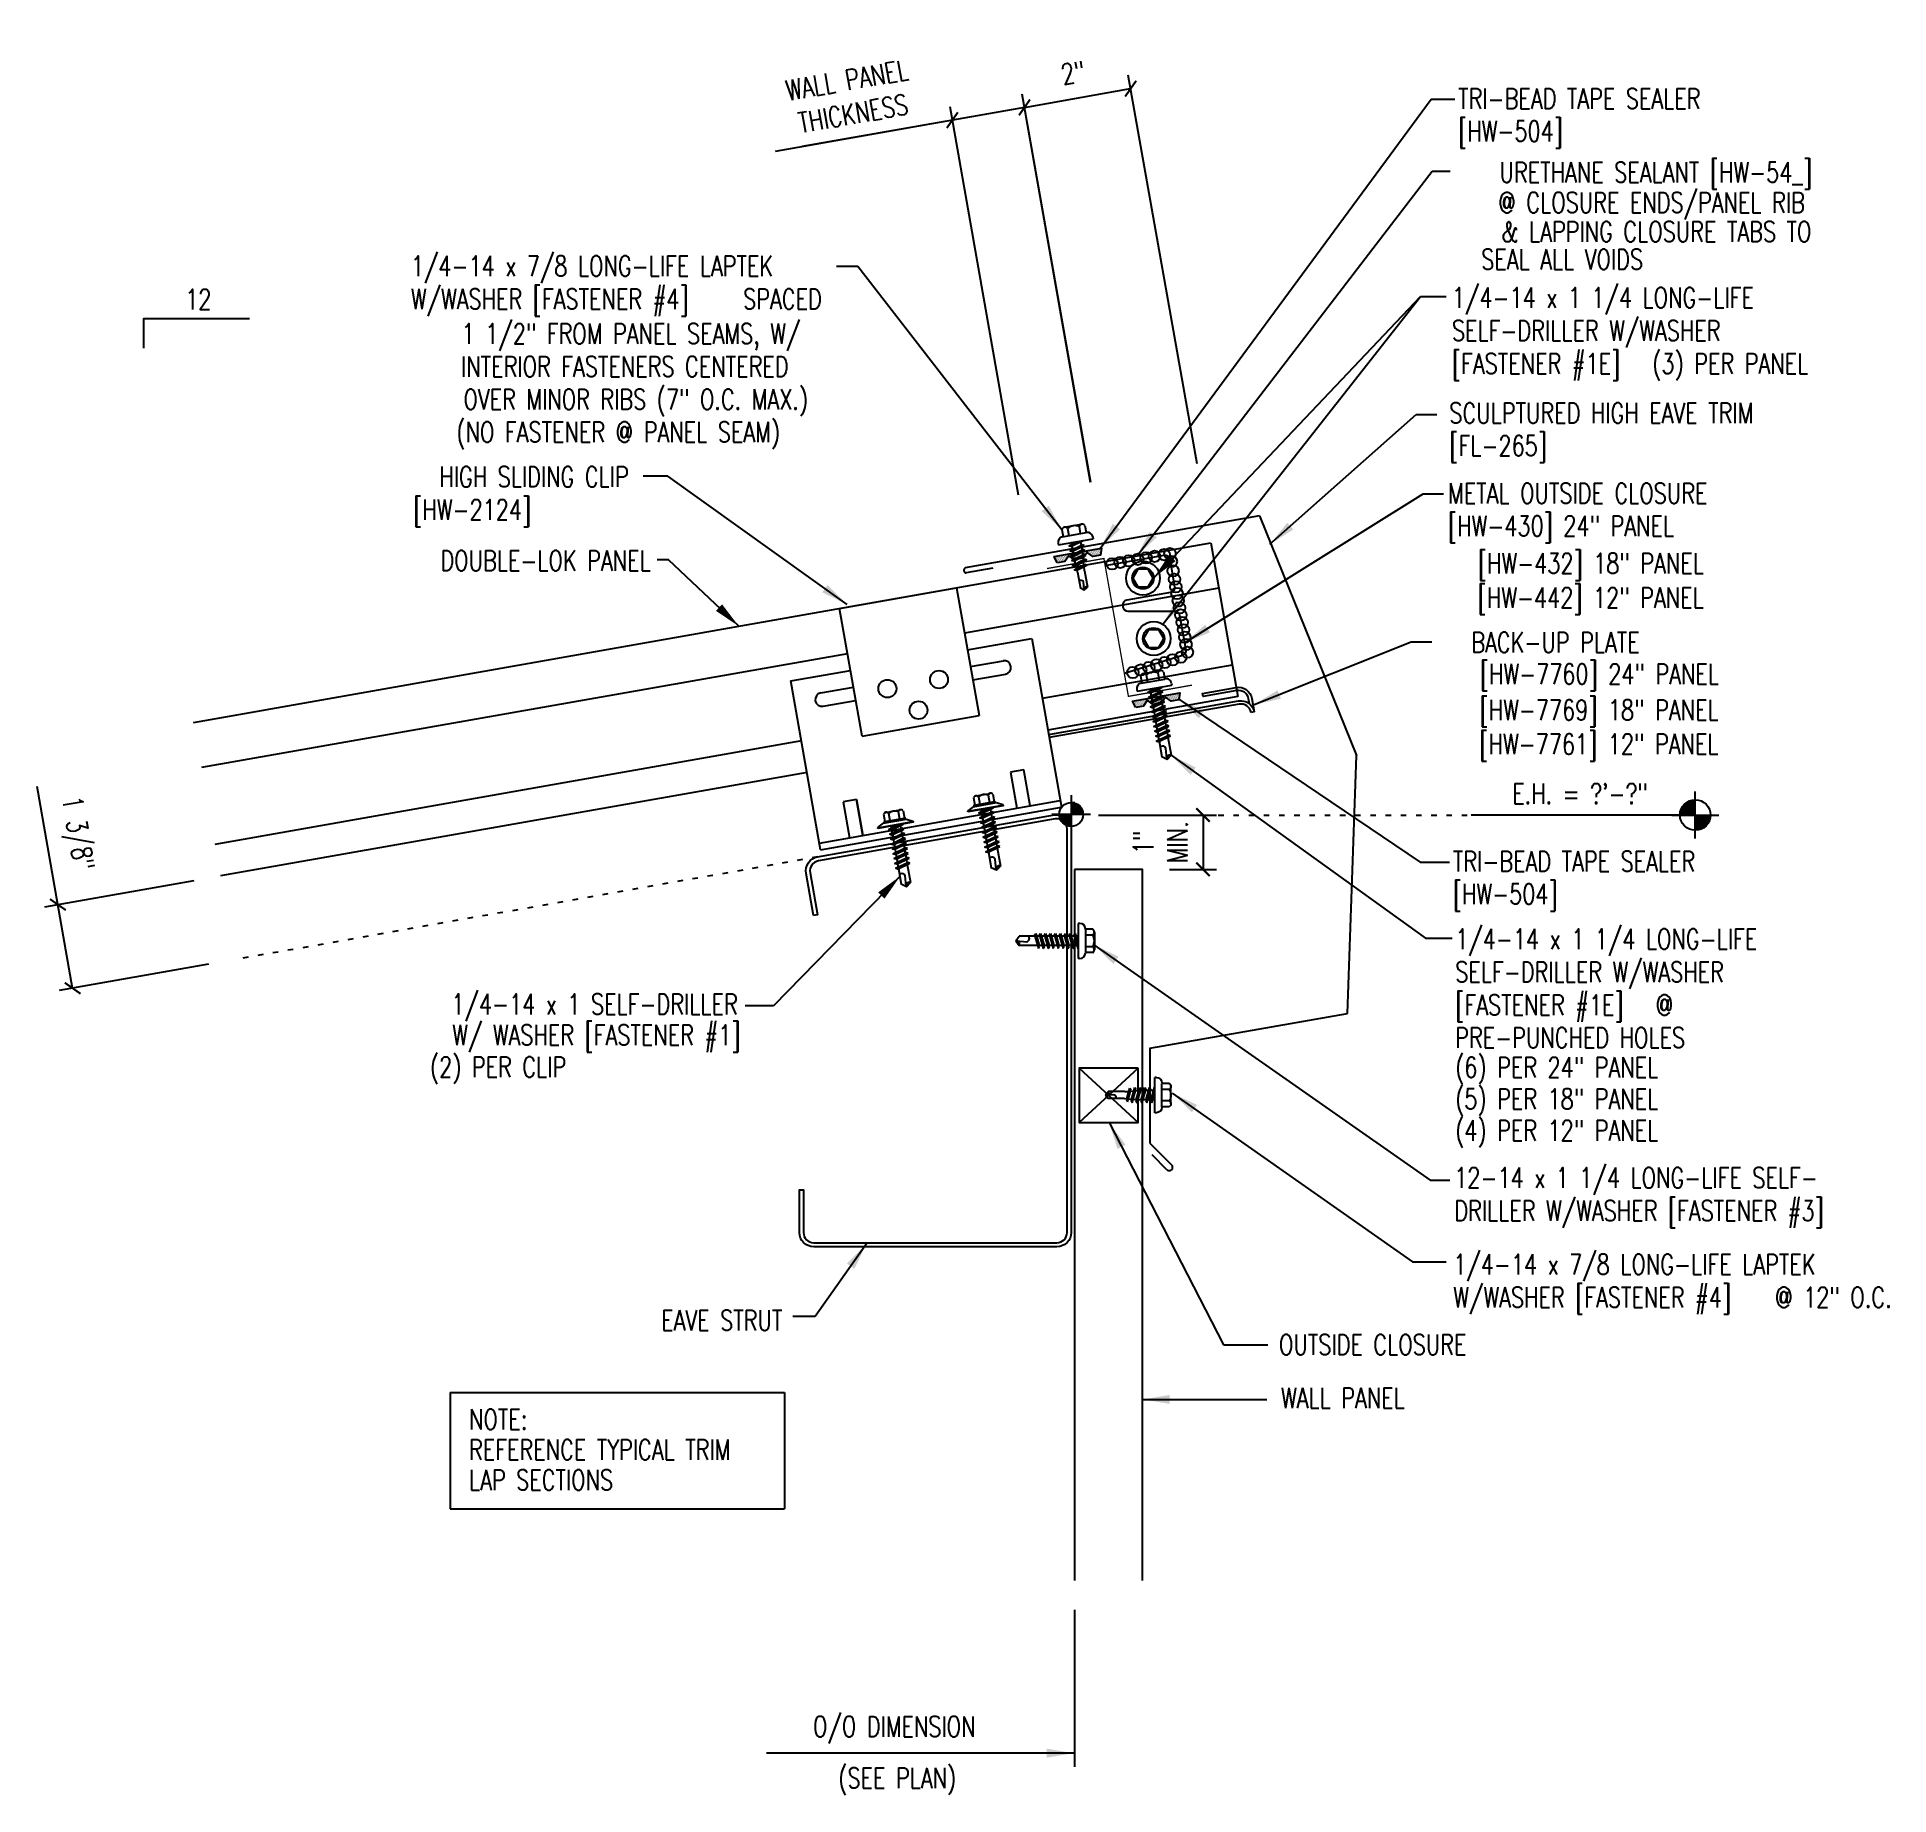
# Model space of a CAD drawing. Header units: inches. Extents: x 5 to 39, y 5.1 to 37.4.
import ezdxf
from ezdxf.enums import TextEntityAlignment as Align

# ---------------------------------------------------------------- set-up
doc = ezdxf.new("R2010")
doc.units = ezdxf.units.IN
doc.header["$MEASUREMENT"] = 0
doc.linetypes.add('ACAD_ISO07W100', pattern=[3, 0, -3])
for name, color, linetype in [('CLIP', 5, 'Continuous'), ('CLO', 3, 'Continuous'), ('DIM', 7, 'Continuous'), ('ELEV-MK', 3, 'Continuous'), ('FASTENER', 9, 'Continuous'), ('MARK', 1, 'Continuous'), ('PANEL', 11, 'Continuous'), ('SECTION', 11, 'Continuous'), ('STLA', 12, 'Continuous'), ('TAPE', 8, 'Continuous'), ('TEXT', 2, 'Continuous'), ('TRIM', 6, 'Continuous')]:
    doc.layers.add(name, color=color, linetype=linetype)
doc.styles.add('TEXT1', font='ROMANS.shx', dxfattribs={"width": 0.75, "height": 0.375})
doc.dimstyles.new('DETAIL', dxfattribs={"dimscale": 4, "dimtxt": 0.09375, "dimasz": 0.0625, "dimexe": 0.0625, "dimexo": 0.125, "dimgap": 0.0625, "dimtad": 1, "dimdec": 4, "dimzin": 3, "dimdsep": 46, "dimlunit": 4, "dimtxsty": 'TEXT1', "dimblk": 'ARCHTICK', "dimcen": 0.0625, "dimclrd": 7, "dimclre": 7, "dimclrt": 2, "dimadec": 0, "dimazin": 0, "dimtfac": 0.59375, "dimtdec": 4, "dimtmove": 0, "dimatfit": 3, "dimfxl": 0, "dimtolj": 1, "dimtzin": 3, "dimarcsym": 0})
doc.dimstyles.new('DETAIL$7', dxfattribs={"dimscale": 4, "dimtxt": 0.09375, "dimasz": 0.125, "dimexe": 0.0625, "dimexo": 0.125, "dimgap": 0.0625, "dimtad": 1, "dimdec": 4, "dimzin": 3, "dimdsep": 46, "dimlunit": 4, "dimtxsty": 'TEXT1', "dimblk": 'ARCHTICK', "dimcen": 0.0625, "dimclrd": 7, "dimclre": 7, "dimclrt": 2, "dimadec": 0, "dimazin": 0, "dimtfac": 0.59375, "dimtdec": 4, "dimtmove": 0, "dimatfit": 3, "dimfxl": 0, "dimfrac": 2, "dimtolj": 1, "dimtzin": 3, "dimarcsym": 0})

msp = doc.modelspace()

# ---------------------------------------------------------------- texts
at = {"layer": 'TEXT', "style": 'TEXT1', "width": 0.75}
for s, p in [('URETHANE SEALANT [HW-54_]', (37.63094, 34.75821)), ('@ CLOSURE ENDS/PANEL RIB', (37.49786, 34.202)), ('& LAPPING CLOSURE TABS TO', (37.61967, 33.66767)), ('SEAL ALL VOIDS', (34.52153, 33.15583)), ('1 1/2" FROM PANEL SEAMS, W/', (19.01729, 31.78783)), ('INTERIOR FASTENERS CENTERED ', (18.99295, 31.18417)), ('OVER MINOR RIBS (7" O.C. MAX.)', (19.15886, 30.58062)), ('(NO FASTENER @ PANEL SEAM)', (18.64307, 29.97836)), ('HIGH SLIDING CLIP', (15.85825, 29.15545)), ('DOUBLE-LOK PANEL', (16.26354, 27.61385)), ('[HW-432] 18" PANEL', (35.64138, 27.56177)), ('[HW-442] 12" PANEL', (35.63835, 26.93217)), ('BACK-UP PLATE', (34.46035, 26.10821)), ('[HW-7760] 24" PANEL', (35.91867, 25.52786)), ('[HW-7769] 18" PANEL', (35.91328, 24.86642)), ('[HW-7761] 12" PANEL', (35.91025, 24.23682)), ('1/4-14 x 1 SELF-DRILLER', (17.8649, 19.45247)), ('W/ WASHER [FASTENER #1]', (17.91494, 18.88416)), ('(2) PER CLIP', (14.70879, 18.2981)), ('EAVE STRUT', (18.68613, 13.63331))]:
    msp.add_text(s, height=0.375, dxfattribs=at).set_placement(p, align=Align.RIGHT)
for s, p in [('SCULPTURED HIGH EAVE TRIM', (30.95849, 30.32824)), ('[FL-265]', (30.95849, 29.72824)), ('[HW-2124]', (11.89376, 28.54831)), ('E.H. = ?\'-?"', (32.11596, 23.32446)), ('PRE-PUNCHED HOLES', (31.06529, 18.83543)), ('(6) PER 24" PANEL', (31.06529, 18.29108)), ('(5) PER 18" PANEL', (31.06529, 17.70945)), ('(4) PER 12" PANEL', (31.06529, 17.12782)), ('OUTSIDE CLOSURE', (27.82435, 13.18715)), ('WALL PANEL', (27.85978, 12.20734))]:
    msp.add_text(s, height=0.375, dxfattribs=at).set_placement(p)
at = {"layer": 'TEXT', "color": 2, "style": 'TEXT1', "width": 0.75}
for s, p in [('O/O DIMENSION', (19.25103, 6.16085)), ('(SEE PLAN)', (19.7144, 5.21445))]:
    msp.add_text(s, height=0.375, dxfattribs=at).set_placement(p)

# ---------------------------------------------------------------- blocks, each defined once
blk = doc.blocks.new('MB_DW1')
at = {"layer": 'FASTENER'}
for p, q in [((-0.217, 0.114), (-0.326, 0.059)), ((-0.326, 0.059), (-0.326, 0.049)), ((-0.326, 0.049), (0.326, 0.049)), ((-0.217, 0.114), (0.217, 0.114)), ((-0.193, 0.137), (0.193, 0.137)), ((-0.193, 0.119), (0.193, 0.119)), ((-0.181, 0.276), (-0.181, 0.137)), ((-0.181, 0.137), (0.181, 0.137)), ((-0.139, -0.016), (0.046, 0.037)), ((-0.135, 0.302), (0.135, 0.302)), ((-0.104, -0.036), (0.139, 0.033)), ((-0.089, 0.276), (-0.089, 0.137)), ((-0.086, 0.037), (-0.086, -0.001)), ((-0.086, 0.037), (0.086, 0.037)), ((0.086, 0.037), (0.133, 0.037)), ((0.086, 0.018), (0.086, -0.042)), ((0.089, 0.276), (0.089, 0.137)), ((0.139, 0.033), (0.133, 0.037)), ((0.181, 0.276), (0.181, 0.137)), ((0.217, 0.114), (0.326, 0.059)), ((0.326, 0.059), (0.326, 0.049)), ((-0.104, -0.036), (-0.139, -0.016)), ((-0.139, -0.107), (0.104, -0.038)), ((-0.104, -0.127), (-0.139, -0.107)), ((-0.139, -0.198), (0.104, -0.128)), ((-0.104, -0.218), (-0.139, -0.198)), ((-0.139, -0.289), (0.104, -0.219)), ((-0.104, -0.309), (-0.139, -0.289)), ((-0.139, -0.38), (0.104, -0.31)), ((-0.104, -0.127), (0.139, -0.058)), ((-0.104, -0.218), (0.139, -0.149)), ((-0.104, -0.309), (0.139, -0.239)), ((-0.104, -0.4), (0.139, -0.33)), ((-0.086, -0.031), (-0.086, -0.092)), ((-0.086, -0.122), (-0.086, -0.183)), ((-0.086, -0.213), (-0.086, -0.274)), ((-0.086, -0.304), (-0.086, -0.364)), ((0.086, -0.073), (0.086, -0.133)), ((0.086, -0.164), (0.086, -0.224)), ((0.086, -0.255), (0.086, -0.315)), ((0.139, -0.058), (0.104, -0.038)), ((0.139, -0.149), (0.104, -0.128)), ((0.139, -0.239), (0.104, -0.219)), ((0.139, -0.33), (0.104, -0.31)), ((-0.104, -0.4), (-0.139, -0.38)), ((-0.139, -0.47), (0.104, -0.401)), ((-0.104, -0.491), (-0.139, -0.47)), ((-0.139, -0.561), (0.104, -0.492)), ((-0.104, -0.581), (-0.139, -0.561)), ((-0.139, -0.652), (0.104, -0.583)), ((-0.104, -0.672), (-0.139, -0.652)), ((-0.139, -0.743), (0.104, -0.674)), ((-0.104, -0.491), (0.139, -0.421)), ((-0.104, -0.581), (0.139, -0.512)), ((-0.104, -0.672), (0.139, -0.603)), ((-0.086, -0.395), (-0.086, -0.455)), ((-0.086, -0.486), (-0.086, -0.546)), ((-0.086, -0.577), (-0.086, -0.637)), ((-0.086, -0.667), (-0.086, -0.728)), ((0.086, -0.345), (0.086, -0.406)), ((0.086, -0.436), (0.086, -0.497)), ((0.086, -0.527), (0.086, -0.588)), ((0.086, -0.618), (0.086, -0.679)), ((0.139, -0.421), (0.104, -0.401)), ((0.139, -0.512), (0.104, -0.492)), ((0.139, -0.603), (0.104, -0.583)), ((0.139, -0.694), (0.104, -0.674)), ((-0.104, -0.763), (-0.139, -0.743)), ((-0.104, -0.763), (0.139, -0.694)), ((-0.086, -0.758), (-0.086, -1.05)), ((-0.002, -1.095), (0.014, -0.909)), ((0.086, -0.709), (0.086, -1.05)), ((0, -1.111), (-0.086, -1.05)), ((0, -1.111), (0.086, -1.05))]:
    blk.add_line(p, q, dxfattribs=at)
blk.add_lwpolyline([(-0.331, 0.037), (-0.331, 0.049), (0.331, 0.049), (0.331, 0.037)], close=True, dxfattribs=at)
for centre, radius, start, end in [((-0.193, 0.128), 0.00894, 90, 270), ((-0.135, 0.25), 0.0527, 29.8754, 150.1246), ((0, 0.138), 0.164, 56.9974, 123.0026), ((0.135, 0.25), 0.0527, 29.8754, 150.1246), ((0.193, 0.128), 0.00894, 270, 90), ((-0.046, -0.921), 0.0615, 11.1445, 130.906), ((0.054, -1.097), 0.0563, 55.4585, 194.8454)]:
    blk.add_arc(centre, radius, start, end, dxfattribs=at)
blk = doc.blocks.new('*X4')
at = {"color": 0}
for p, q in [((-0.434, 0.135), (-0.434, 0.135)), ((-0.434, 0.123), (-0.434, 0.123)), ((-0.422, 0.141), (-0.422, 0.141)), ((-0.422, 0.129), (-0.422, 0.129)), ((-0.422, 0.117), (-0.422, 0.117)), ((-0.422, 0.105), (-0.422, 0.105)), ((-0.422, 0.094), (-0.422, 0.094)), ((-0.422, 0.082), (-0.422, 0.082)), ((-0.41, 0.135), (-0.41, 0.135)), ((-0.41, 0.123), (-0.41, 0.123)), ((-0.41, 0.111), (-0.41, 0.111)), ((-0.41, 0.1), (-0.41, 0.1)), ((-0.41, 0.088), (-0.41, 0.088)), ((-0.41, 0.076), (-0.41, 0.076)), ((-0.41, 0.064), (-0.41, 0.064)), ((-0.41, 0.053), (-0.41, 0.053)), ((-0.41, 0.041), (-0.41, 0.041)), ((-0.398, 0.141), (-0.398, 0.141)), ((-0.398, 0.129), (-0.398, 0.129)), ((-0.398, 0.117), (-0.398, 0.117)), ((-0.398, 0.105), (-0.398, 0.105)), ((-0.398, 0.094), (-0.398, 0.094)), ((-0.398, 0.082), (-0.398, 0.082)), ((-0.398, 0.07), (-0.398, 0.07)), ((-0.398, 0.059), (-0.398, 0.059)), ((-0.398, 0.047), (-0.398, 0.047)), ((-0.398, 0.035), (-0.398, 0.035)), ((-0.398, 0.023), (-0.398, 0.023)), ((-0.387, 0.135), (-0.387, 0.135)), ((-0.387, 0.123), (-0.387, 0.123)), ((-0.387, 0.111), (-0.387, 0.111)), ((-0.387, 0.1), (-0.387, 0.1)), ((-0.387, 0.088), (-0.387, 0.088)), ((-0.387, 0.076), (-0.387, 0.076)), ((-0.387, 0.064), (-0.387, 0.064)), ((-0.387, 0.053), (-0.387, 0.053)), ((-0.387, 0.041), (-0.387, 0.041)), ((-0.387, 0.029), (-0.387, 0.029)), ((-0.375, 0.141), (-0.375, 0.141)), ((-0.375, 0.129), (-0.375, 0.129)), ((-0.375, 0.117), (-0.375, 0.117)), ((-0.375, 0.105), (-0.375, 0.105)), ((-0.375, 0.094), (-0.375, 0.094)), ((-0.375, 0.082), (-0.375, 0.082)), ((-0.375, 0.07), (-0.375, 0.07)), ((-0.375, 0.059), (-0.375, 0.059)), ((-0.375, 0.047), (-0.375, 0.047)), ((-0.375, 0.035), (-0.375, 0.035)), ((-0.375, 0.023), (-0.375, 0.023)), ((-0.363, 0.135), (-0.363, 0.135)), ((-0.363, 0.123), (-0.363, 0.123)), ((-0.363, 0.111), (-0.363, 0.111)), ((-0.363, 0.1), (-0.363, 0.1)), ((-0.363, 0.088), (-0.363, 0.088)), ((-0.363, 0.076), (-0.363, 0.076)), ((-0.363, 0.064), (-0.363, 0.064)), ((-0.363, 0.053), (-0.363, 0.053)), ((-0.363, 0.041), (-0.363, 0.041)), ((-0.363, 0.029), (-0.363, 0.029)), ((-0.352, 0.141), (-0.352, 0.141)), ((-0.352, 0.129), (-0.352, 0.129)), ((-0.352, 0.117), (-0.352, 0.117)), ((-0.352, 0.105), (-0.352, 0.105)), ((-0.352, 0.094), (-0.352, 0.094)), ((-0.352, 0.082), (-0.352, 0.082)), ((-0.352, 0.07), (-0.352, 0.07)), ((-0.352, 0.059), (-0.352, 0.059)), ((-0.352, 0.047), (-0.352, 0.047)), ((-0.352, 0.035), (-0.352, 0.035)), ((-0.352, 0.023), (-0.352, 0.023)), ((-0.34, 0.135), (-0.34, 0.135)), ((-0.34, 0.123), (-0.34, 0.123)), ((-0.34, 0.111), (-0.34, 0.111)), ((-0.34, 0.1), (-0.34, 0.1)), ((-0.34, 0.088), (-0.34, 0.088)), ((-0.34, 0.076), (-0.34, 0.076)), ((-0.34, 0.064), (-0.34, 0.064)), ((-0.34, 0.053), (-0.34, 0.053)), ((-0.34, 0.041), (-0.34, 0.041)), ((-0.34, 0.029), (-0.34, 0.029)), ((-0.328, 0.141), (-0.328, 0.141)), ((-0.328, 0.129), (-0.328, 0.129)), ((-0.328, 0.117), (-0.328, 0.117)), ((-0.328, 0.105), (-0.328, 0.105)), ((-0.328, 0.094), (-0.328, 0.094)), ((-0.328, 0.082), (-0.328, 0.082)), ((-0.328, 0.07), (-0.328, 0.07)), ((-0.328, 0.059), (-0.328, 0.059)), ((-0.328, 0.047), (-0.328, 0.047)), ((-0.328, 0.035), (-0.328, 0.035)), ((-0.328, 0.023), (-0.328, 0.023)), ((-0.316, 0.135), (-0.316, 0.135)), ((-0.316, 0.123), (-0.316, 0.123)), ((-0.316, 0.111), (-0.316, 0.111)), ((-0.316, 0.1), (-0.316, 0.1)), ((-0.316, 0.088), (-0.316, 0.088)), ((-0.316, 0.076), (-0.316, 0.076)), ((-0.316, 0.064), (-0.316, 0.064)), ((-0.316, 0.053), (-0.316, 0.053)), ((-0.316, 0.041), (-0.316, 0.041)), ((-0.316, 0.029), (-0.316, 0.029)), ((-0.305, 0.141), (-0.305, 0.141)), ((-0.305, 0.129), (-0.305, 0.129)), ((-0.305, 0.117), (-0.305, 0.117)), ((-0.305, 0.105), (-0.305, 0.105)), ((-0.305, 0.094), (-0.305, 0.094)), ((-0.305, 0.082), (-0.305, 0.082)), ((-0.305, 0.07), (-0.305, 0.07)), ((-0.305, 0.059), (-0.305, 0.059)), ((-0.305, 0.047), (-0.305, 0.047)), ((-0.305, 0.035), (-0.305, 0.035)), ((-0.305, 0.023), (-0.305, 0.023)), ((-0.293, 0.135), (-0.293, 0.135)), ((-0.293, 0.123), (-0.293, 0.123)), ((-0.293, 0.111), (-0.293, 0.111)), ((-0.293, 0.1), (-0.293, 0.1)), ((-0.293, 0.088), (-0.293, 0.088)), ((-0.293, 0.076), (-0.293, 0.076)), ((-0.293, 0.064), (-0.293, 0.064)), ((-0.293, 0.053), (-0.293, 0.053)), ((-0.293, 0.041), (-0.293, 0.041)), ((-0.293, 0.029), (-0.293, 0.029)), ((-0.281, 0.141), (-0.281, 0.141)), ((-0.281, 0.129), (-0.281, 0.129)), ((-0.281, 0.117), (-0.281, 0.117)), ((-0.281, 0.105), (-0.281, 0.105)), ((-0.281, 0.094), (-0.281, 0.094)), ((-0.281, 0.082), (-0.281, 0.082)), ((-0.281, 0.07), (-0.281, 0.07)), ((-0.281, 0.059), (-0.281, 0.059)), ((-0.281, 0.047), (-0.281, 0.047)), ((-0.281, 0.035), (-0.281, 0.035)), ((-0.281, 0.023), (-0.281, 0.023)), ((-0.27, 0.135), (-0.27, 0.135)), ((-0.27, 0.123), (-0.27, 0.123)), ((-0.27, 0.111), (-0.27, 0.111)), ((-0.27, 0.1), (-0.27, 0.1)), ((-0.27, 0.088), (-0.27, 0.088)), ((-0.27, 0.076), (-0.27, 0.076)), ((-0.27, 0.064), (-0.27, 0.064)), ((-0.27, 0.053), (-0.27, 0.053)), ((-0.27, 0.041), (-0.27, 0.041)), ((-0.27, 0.029), (-0.27, 0.029)), ((-0.258, 0.141), (-0.258, 0.141)), ((-0.258, 0.129), (-0.258, 0.129)), ((-0.258, 0.117), (-0.258, 0.117)), ((-0.258, 0.105), (-0.258, 0.105)), ((-0.258, 0.094), (-0.258, 0.094)), ((-0.258, 0.082), (-0.258, 0.082)), ((-0.258, 0.07), (-0.258, 0.07)), ((-0.258, 0.059), (-0.258, 0.059)), ((-0.258, 0.047), (-0.258, 0.047)), ((-0.258, 0.035), (-0.258, 0.035)), ((-0.258, 0.023), (-0.258, 0.023)), ((-0.246, 0.135), (-0.246, 0.135)), ((-0.246, 0.123), (-0.246, 0.123)), ((-0.246, 0.111), (-0.246, 0.111)), ((-0.246, 0.1), (-0.246, 0.1)), ((-0.246, 0.088), (-0.246, 0.088)), ((-0.246, 0.076), (-0.246, 0.076)), ((-0.246, 0.064), (-0.246, 0.064)), ((-0.246, 0.053), (-0.246, 0.053)), ((-0.246, 0.041), (-0.246, 0.041)), ((-0.234, 0.141), (-0.234, 0.141)), ((-0.234, 0.129), (-0.234, 0.129)), ((-0.234, 0.117), (-0.234, 0.117)), ((-0.234, 0.105), (-0.234, 0.105)), ((-0.234, 0.094), (-0.234, 0.094)), ((-0.234, 0.082), (-0.234, 0.082)), ((-0.234, 0.07), (-0.234, 0.07)), ((-0.234, 0.059), (-0.234, 0.059)), ((-0.234, 0.047), (-0.234, 0.047)), ((-0.223, 0.135), (-0.223, 0.135)), ((-0.223, 0.123), (-0.223, 0.123)), ((-0.223, 0.111), (-0.223, 0.111)), ((-0.223, 0.1), (-0.223, 0.1)), ((-0.223, 0.088), (-0.223, 0.088)), ((-0.223, 0.076), (-0.223, 0.076)), ((-0.223, 0.064), (-0.223, 0.064)), ((-0.211, 0.141), (-0.211, 0.141)), ((-0.211, 0.129), (-0.211, 0.129)), ((-0.211, 0.117), (-0.211, 0.117)), ((-0.211, 0.105), (-0.211, 0.105)), ((-0.211, 0.094), (-0.211, 0.094)), ((-0.211, 0.082), (-0.211, 0.082)), ((-0.211, 0.07), (-0.211, 0.07)), ((-0.199, 0.135), (-0.199, 0.135)), ((-0.199, 0.123), (-0.199, 0.123)), ((-0.199, 0.111), (-0.199, 0.111)), ((-0.199, 0.1), (-0.199, 0.1)), ((-0.199, 0.088), (-0.199, 0.088)), ((-0.188, 0.141), (-0.188, 0.141)), ((-0.188, 0.129), (-0.188, 0.129)), ((-0.188, 0.117), (-0.188, 0.117)), ((-0.188, 0.105), (-0.188, 0.105)), ((-0.188, 0.094), (-0.188, 0.094)), ((-0.176, 0.135), (-0.176, 0.135)), ((-0.176, 0.123), (-0.176, 0.123)), ((-0.176, 0.111), (-0.176, 0.111)), ((-0.164, 0.141), (-0.164, 0.141)), ((-0.164, 0.129), (-0.164, 0.129)), ((-0.164, 0.117), (-0.164, 0.117)), ((-0.164, 0.105), (-0.164, 0.105)), ((-0.152, 0.135), (-0.152, 0.135)), ((-0.152, 0.123), (-0.152, 0.123)), ((-0.152, 0.111), (-0.152, 0.111)), ((-0.152, 0.1), (-0.152, 0.1)), ((-0.141, 0.141), (-0.141, 0.141)), ((-0.141, 0.129), (-0.141, 0.129)), ((-0.141, 0.117), (-0.141, 0.117)), ((-0.141, 0.105), (-0.141, 0.105)), ((-0.141, 0.094), (-0.141, 0.094)), ((-0.141, 0.082), (-0.141, 0.082)), ((-0.129, 0.135), (-0.129, 0.135)), ((-0.129, 0.123), (-0.129, 0.123)), ((-0.129, 0.111), (-0.129, 0.111)), ((-0.129, 0.1), (-0.129, 0.1)), ((-0.129, 0.088), (-0.129, 0.088)), ((-0.129, 0.076), (-0.129, 0.076)), ((-0.117, 0.141), (-0.117, 0.141)), ((-0.117, 0.129), (-0.117, 0.129)), ((-0.117, 0.117), (-0.117, 0.117)), ((-0.117, 0.105), (-0.117, 0.105)), ((-0.117, 0.094), (-0.117, 0.094)), ((-0.117, 0.082), (-0.117, 0.082)), ((-0.117, 0.07), (-0.117, 0.07)), ((-0.117, 0.059), (-0.117, 0.059)), ((-0.105, 0.135), (-0.105, 0.135)), ((-0.105, 0.123), (-0.105, 0.123)), ((-0.105, 0.111), (-0.105, 0.111)), ((-0.105, 0.1), (-0.105, 0.1)), ((-0.105, 0.088), (-0.105, 0.088)), ((-0.105, 0.076), (-0.105, 0.076)), ((-0.105, 0.064), (-0.105, 0.064)), ((-0.105, 0.053), (-0.105, 0.053)), ((-0.094, 0.141), (-0.094, 0.141)), ((-0.094, 0.129), (-0.094, 0.129)), ((-0.094, 0.117), (-0.094, 0.117)), ((-0.094, 0.105), (-0.094, 0.105)), ((-0.094, 0.094), (-0.094, 0.094)), ((-0.094, 0.082), (-0.094, 0.082)), ((-0.094, 0.07), (-0.094, 0.07)), ((-0.094, 0.059), (-0.094, 0.059)), ((-0.094, 0.047), (-0.094, 0.047)), ((-0.094, 0.035), (-0.094, 0.035)), ((-0.082, 0.135), (-0.082, 0.135)), ((-0.082, 0.123), (-0.082, 0.123)), ((-0.082, 0.111), (-0.082, 0.111)), ((-0.082, 0.1), (-0.082, 0.1)), ((-0.082, 0.088), (-0.082, 0.088)), ((-0.082, 0.076), (-0.082, 0.076)), ((-0.082, 0.064), (-0.082, 0.064)), ((-0.082, 0.053), (-0.082, 0.053)), ((-0.082, 0.041), (-0.082, 0.041)), ((-0.082, 0.029), (-0.082, 0.029)), ((-0.07, 0.141), (-0.07, 0.141)), ((-0.07, 0.129), (-0.07, 0.129)), ((-0.07, 0.117), (-0.07, 0.117)), ((-0.07, 0.105), (-0.07, 0.105)), ((-0.07, 0.094), (-0.07, 0.094)), ((-0.07, 0.082), (-0.07, 0.082)), ((-0.07, 0.07), (-0.07, 0.07)), ((-0.07, 0.059), (-0.07, 0.059)), ((-0.07, 0.047), (-0.07, 0.047)), ((-0.07, 0.035), (-0.07, 0.035)), ((-0.07, 0.023), (-0.07, 0.023)), ((-0.059, 0.135), (-0.059, 0.135)), ((-0.059, 0.123), (-0.059, 0.123)), ((-0.059, 0.111), (-0.059, 0.111)), ((-0.059, 0.1), (-0.059, 0.1)), ((-0.059, 0.088), (-0.059, 0.088)), ((-0.059, 0.076), (-0.059, 0.076)), ((-0.059, 0.064), (-0.059, 0.064)), ((-0.059, 0.053), (-0.059, 0.053)), ((-0.059, 0.041), (-0.059, 0.041)), ((-0.059, 0.029), (-0.059, 0.029)), ((-0.047, 0.141), (-0.047, 0.141)), ((-0.047, 0.129), (-0.047, 0.129)), ((-0.047, 0.117), (-0.047, 0.117)), ((-0.047, 0.105), (-0.047, 0.105)), ((-0.047, 0.094), (-0.047, 0.094)), ((-0.047, 0.082), (-0.047, 0.082)), ((-0.047, 0.07), (-0.047, 0.07)), ((-0.047, 0.059), (-0.047, 0.059)), ((-0.047, 0.047), (-0.047, 0.047)), ((-0.047, 0.035), (-0.047, 0.035)), ((-0.047, 0.023), (-0.047, 0.023)), ((-0.035, 0.135), (-0.035, 0.135)), ((-0.035, 0.123), (-0.035, 0.123)), ((-0.035, 0.111), (-0.035, 0.111)), ((-0.035, 0.1), (-0.035, 0.1)), ((-0.035, 0.088), (-0.035, 0.088)), ((-0.035, 0.076), (-0.035, 0.076)), ((-0.035, 0.064), (-0.035, 0.064)), ((-0.035, 0.053), (-0.035, 0.053)), ((-0.035, 0.041), (-0.035, 0.041)), ((-0.035, 0.029), (-0.035, 0.029)), ((-0.023, 0.141), (-0.023, 0.141)), ((-0.023, 0.129), (-0.023, 0.129)), ((-0.023, 0.117), (-0.023, 0.117)), ((-0.023, 0.105), (-0.023, 0.105)), ((-0.023, 0.094), (-0.023, 0.094)), ((-0.023, 0.082), (-0.023, 0.082)), ((-0.023, 0.07), (-0.023, 0.07)), ((-0.023, 0.059), (-0.023, 0.059)), ((-0.023, 0.047), (-0.023, 0.047)), ((-0.023, 0.035), (-0.023, 0.035)), ((-0.023, 0.023), (-0.023, 0.023)), ((-0.012, 0.135), (-0.012, 0.135)), ((-0.012, 0.123), (-0.012, 0.123)), ((-0.012, 0.111), (-0.012, 0.111)), ((-0.012, 0.1), (-0.012, 0.1)), ((-0.012, 0.088), (-0.012, 0.088)), ((-0.012, 0.076), (-0.012, 0.076)), ((-0.012, 0.064), (-0.012, 0.064)), ((-0.012, 0.053), (-0.012, 0.053)), ((-0.012, 0.041), (-0.012, 0.041)), ((-0.012, 0.029), (-0.012, 0.029)), ((0, 0.141), (0, 0.141)), ((0, 0.129), (0, 0.129)), ((0, 0.117), (0, 0.117)), ((0, 0.105), (0, 0.105)), ((0, 0.094), (0, 0.094)), ((0, 0.082), (0, 0.082)), ((0, 0.07), (0, 0.07)), ((0, 0.059), (0, 0.059)), ((0, 0.047), (0, 0.047)), ((0, 0.035), (0, 0.035)), ((0, 0.023), (0, 0.023)), ((0.012, 0.135), (0.012, 0.135)), ((0.012, 0.123), (0.012, 0.123)), ((0.012, 0.111), (0.012, 0.111)), ((0.012, 0.1), (0.012, 0.1)), ((0.012, 0.088), (0.012, 0.088)), ((0.012, 0.076), (0.012, 0.076)), ((0.012, 0.064), (0.012, 0.064)), ((0.012, 0.053), (0.012, 0.053)), ((0.012, 0.041), (0.012, 0.041)), ((0.012, 0.029), (0.012, 0.029)), ((0.023, 0.141), (0.023, 0.141)), ((0.023, 0.129), (0.023, 0.129)), ((0.023, 0.117), (0.023, 0.117)), ((0.023, 0.105), (0.023, 0.105)), ((0.023, 0.094), (0.023, 0.094)), ((0.023, 0.082), (0.023, 0.082)), ((0.023, 0.07), (0.023, 0.07)), ((0.023, 0.059), (0.023, 0.059)), ((0.023, 0.047), (0.023, 0.047)), ((0.023, 0.035), (0.023, 0.035)), ((0.023, 0.023), (0.023, 0.023)), ((0.035, 0.135), (0.035, 0.135)), ((0.035, 0.123), (0.035, 0.123)), ((0.035, 0.111), (0.035, 0.111)), ((0.035, 0.1), (0.035, 0.1)), ((0.035, 0.088), (0.035, 0.088)), ((0.035, 0.076), (0.035, 0.076)), ((0.035, 0.064), (0.035, 0.064)), ((0.035, 0.053), (0.035, 0.053)), ((0.035, 0.041), (0.035, 0.041)), ((0.035, 0.029), (0.035, 0.029)), ((0.047, 0.141), (0.047, 0.141)), ((0.047, 0.129), (0.047, 0.129)), ((0.047, 0.117), (0.047, 0.117)), ((0.047, 0.105), (0.047, 0.105)), ((0.047, 0.094), (0.047, 0.094)), ((0.047, 0.082), (0.047, 0.082)), ((0.047, 0.07), (0.047, 0.07)), ((0.047, 0.059), (0.047, 0.059)), ((0.047, 0.047), (0.047, 0.047)), ((0.047, 0.035), (0.047, 0.035)), ((0.047, 0.023), (0.047, 0.023)), ((0.059, 0.135), (0.059, 0.135)), ((0.059, 0.123), (0.059, 0.123)), ((0.059, 0.111), (0.059, 0.111)), ((0.059, 0.1), (0.059, 0.1)), ((0.059, 0.088), (0.059, 0.088)), ((0.059, 0.076), (0.059, 0.076)), ((0.059, 0.064), (0.059, 0.064)), ((0.059, 0.053), (0.059, 0.053)), ((0.059, 0.041), (0.059, 0.041)), ((0.059, 0.029), (0.059, 0.029)), ((0.07, 0.141), (0.07, 0.141)), ((0.07, 0.129), (0.07, 0.129)), ((0.07, 0.117), (0.07, 0.117)), ((0.07, 0.105), (0.07, 0.105)), ((0.07, 0.094), (0.07, 0.094)), ((0.07, 0.082), (0.07, 0.082)), ((0.07, 0.07), (0.07, 0.07)), ((0.07, 0.059), (0.07, 0.059)), ((0.07, 0.047), (0.07, 0.047)), ((0.07, 0.035), (0.07, 0.035)), ((0.07, 0.023), (0.07, 0.023)), ((0.082, 0.135), (0.082, 0.135)), ((0.082, 0.123), (0.082, 0.123)), ((0.082, 0.111), (0.082, 0.111)), ((0.082, 0.1), (0.082, 0.1)), ((0.082, 0.088), (0.082, 0.088)), ((0.082, 0.076), (0.082, 0.076)), ((0.082, 0.064), (0.082, 0.064)), ((0.082, 0.053), (0.082, 0.053)), ((0.082, 0.041), (0.082, 0.041)), ((0.082, 0.029), (0.082, 0.029)), ((0.094, 0.141), (0.094, 0.141)), ((0.094, 0.129), (0.094, 0.129)), ((0.094, 0.117), (0.094, 0.117)), ((0.094, 0.105), (0.094, 0.105)), ((0.094, 0.094), (0.094, 0.094)), ((0.094, 0.082), (0.094, 0.082)), ((0.094, 0.07), (0.094, 0.07)), ((0.094, 0.059), (0.094, 0.059)), ((0.094, 0.047), (0.094, 0.047)), ((0.094, 0.035), (0.094, 0.035)), ((0.105, 0.135), (0.105, 0.135)), ((0.105, 0.123), (0.105, 0.123)), ((0.105, 0.111), (0.105, 0.111)), ((0.105, 0.1), (0.105, 0.1)), ((0.105, 0.088), (0.105, 0.088)), ((0.105, 0.076), (0.105, 0.076)), ((0.105, 0.064), (0.105, 0.064)), ((0.105, 0.053), (0.105, 0.053)), ((0.117, 0.141), (0.117, 0.141)), ((0.117, 0.129), (0.117, 0.129)), ((0.117, 0.117), (0.117, 0.117)), ((0.117, 0.105), (0.117, 0.105)), ((0.117, 0.094), (0.117, 0.094)), ((0.117, 0.082), (0.117, 0.082)), ((0.117, 0.07), (0.117, 0.07)), ((0.117, 0.059), (0.117, 0.059)), ((0.129, 0.135), (0.129, 0.135)), ((0.129, 0.123), (0.129, 0.123)), ((0.129, 0.111), (0.129, 0.111)), ((0.129, 0.1), (0.129, 0.1)), ((0.129, 0.088), (0.129, 0.088)), ((0.129, 0.076), (0.129, 0.076)), ((0.141, 0.141), (0.141, 0.141)), ((0.141, 0.129), (0.141, 0.129)), ((0.141, 0.117), (0.141, 0.117)), ((0.141, 0.105), (0.141, 0.105)), ((0.141, 0.094), (0.141, 0.094)), ((0.141, 0.082), (0.141, 0.082)), ((0.152, 0.135), (0.152, 0.135)), ((0.152, 0.123), (0.152, 0.123)), ((0.152, 0.111), (0.152, 0.111)), ((0.152, 0.1), (0.152, 0.1)), ((0.164, 0.141), (0.164, 0.141)), ((0.164, 0.129), (0.164, 0.129)), ((0.164, 0.117), (0.164, 0.117)), ((0.164, 0.105), (0.164, 0.105)), ((0.176, 0.135), (0.176, 0.135)), ((0.176, 0.123), (0.176, 0.123)), ((0.176, 0.111), (0.176, 0.111)), ((0.188, 0.141), (0.188, 0.141)), ((0.188, 0.129), (0.188, 0.129)), ((0.188, 0.117), (0.188, 0.117)), ((0.188, 0.105), (0.188, 0.105)), ((0.188, 0.094), (0.188, 0.094)), ((0.199, 0.135), (0.199, 0.135)), ((0.199, 0.123), (0.199, 0.123)), ((0.199, 0.111), (0.199, 0.111)), ((0.199, 0.1), (0.199, 0.1)), ((0.199, 0.088), (0.199, 0.088)), ((0.211, 0.141), (0.211, 0.141)), ((0.211, 0.129), (0.211, 0.129)), ((0.211, 0.117), (0.211, 0.117)), ((0.211, 0.105), (0.211, 0.105)), ((0.211, 0.094), (0.211, 0.094)), ((0.211, 0.082), (0.211, 0.082)), ((0.211, 0.07), (0.211, 0.07)), ((0.223, 0.135), (0.223, 0.135)), ((0.223, 0.123), (0.223, 0.123)), ((0.223, 0.111), (0.223, 0.111)), ((0.223, 0.1), (0.223, 0.1)), ((0.223, 0.088), (0.223, 0.088)), ((0.223, 0.076), (0.223, 0.076)), ((0.223, 0.064), (0.223, 0.064)), ((0.234, 0.141), (0.234, 0.141)), ((0.234, 0.129), (0.234, 0.129)), ((0.234, 0.117), (0.234, 0.117)), ((0.234, 0.105), (0.234, 0.105)), ((0.234, 0.094), (0.234, 0.094)), ((0.234, 0.082), (0.234, 0.082)), ((0.234, 0.07), (0.234, 0.07)), ((0.234, 0.059), (0.234, 0.059)), ((0.234, 0.047), (0.234, 0.047)), ((0.246, 0.135), (0.246, 0.135)), ((0.246, 0.123), (0.246, 0.123)), ((0.246, 0.111), (0.246, 0.111)), ((0.246, 0.1), (0.246, 0.1)), ((0.246, 0.088), (0.246, 0.088)), ((0.246, 0.076), (0.246, 0.076)), ((0.246, 0.064), (0.246, 0.064)), ((0.246, 0.053), (0.246, 0.053)), ((0.246, 0.041), (0.246, 0.041)), ((0.258, 0.141), (0.258, 0.141)), ((0.258, 0.129), (0.258, 0.129)), ((0.258, 0.117), (0.258, 0.117)), ((0.258, 0.105), (0.258, 0.105)), ((0.258, 0.094), (0.258, 0.094)), ((0.258, 0.082), (0.258, 0.082)), ((0.258, 0.07), (0.258, 0.07)), ((0.258, 0.059), (0.258, 0.059)), ((0.258, 0.047), (0.258, 0.047)), ((0.258, 0.035), (0.258, 0.035)), ((0.258, 0.023), (0.258, 0.023)), ((0.27, 0.135), (0.27, 0.135)), ((0.27, 0.123), (0.27, 0.123)), ((0.27, 0.111), (0.27, 0.111)), ((0.27, 0.1), (0.27, 0.1)), ((0.27, 0.088), (0.27, 0.088)), ((0.27, 0.076), (0.27, 0.076)), ((0.27, 0.064), (0.27, 0.064)), ((0.27, 0.053), (0.27, 0.053)), ((0.27, 0.041), (0.27, 0.041)), ((0.27, 0.029), (0.27, 0.029)), ((0.281, 0.141), (0.281, 0.141)), ((0.281, 0.129), (0.281, 0.129)), ((0.281, 0.117), (0.281, 0.117)), ((0.281, 0.105), (0.281, 0.105)), ((0.281, 0.094), (0.281, 0.094)), ((0.281, 0.082), (0.281, 0.082)), ((0.281, 0.07), (0.281, 0.07)), ((0.281, 0.059), (0.281, 0.059)), ((0.281, 0.047), (0.281, 0.047)), ((0.281, 0.035), (0.281, 0.035)), ((0.281, 0.023), (0.281, 0.023)), ((0.293, 0.135), (0.293, 0.135)), ((0.293, 0.123), (0.293, 0.123)), ((0.293, 0.111), (0.293, 0.111)), ((0.293, 0.1), (0.293, 0.1)), ((0.293, 0.088), (0.293, 0.088)), ((0.293, 0.076), (0.293, 0.076)), ((0.293, 0.064), (0.293, 0.064)), ((0.293, 0.053), (0.293, 0.053)), ((0.293, 0.041), (0.293, 0.041)), ((0.293, 0.029), (0.293, 0.029)), ((0.305, 0.141), (0.305, 0.141)), ((0.305, 0.129), (0.305, 0.129)), ((0.305, 0.117), (0.305, 0.117)), ((0.305, 0.105), (0.305, 0.105)), ((0.305, 0.094), (0.305, 0.094)), ((0.305, 0.082), (0.305, 0.082)), ((0.305, 0.07), (0.305, 0.07)), ((0.305, 0.059), (0.305, 0.059)), ((0.305, 0.047), (0.305, 0.047)), ((0.305, 0.035), (0.305, 0.035)), ((0.305, 0.023), (0.305, 0.023)), ((0.316, 0.135), (0.316, 0.135)), ((0.316, 0.123), (0.316, 0.123)), ((0.316, 0.111), (0.316, 0.111)), ((0.316, 0.1), (0.316, 0.1)), ((0.316, 0.088), (0.316, 0.088)), ((0.316, 0.076), (0.316, 0.076)), ((0.316, 0.064), (0.316, 0.064)), ((0.316, 0.053), (0.316, 0.053)), ((0.316, 0.041), (0.316, 0.041)), ((0.316, 0.029), (0.316, 0.029)), ((0.328, 0.141), (0.328, 0.141)), ((0.328, 0.129), (0.328, 0.129)), ((0.328, 0.117), (0.328, 0.117)), ((0.328, 0.105), (0.328, 0.105)), ((0.328, 0.094), (0.328, 0.094)), ((0.328, 0.082), (0.328, 0.082)), ((0.328, 0.07), (0.328, 0.07)), ((0.328, 0.059), (0.328, 0.059)), ((0.328, 0.047), (0.328, 0.047)), ((0.328, 0.035), (0.328, 0.035)), ((0.328, 0.023), (0.328, 0.023)), ((0.34, 0.135), (0.34, 0.135)), ((0.34, 0.123), (0.34, 0.123)), ((0.34, 0.111), (0.34, 0.111)), ((0.34, 0.1), (0.34, 0.1)), ((0.34, 0.088), (0.34, 0.088)), ((0.34, 0.076), (0.34, 0.076)), ((0.34, 0.064), (0.34, 0.064)), ((0.34, 0.053), (0.34, 0.053)), ((0.34, 0.041), (0.34, 0.041)), ((0.34, 0.029), (0.34, 0.029)), ((0.352, 0.141), (0.352, 0.141)), ((0.352, 0.129), (0.352, 0.129)), ((0.352, 0.117), (0.352, 0.117)), ((0.352, 0.105), (0.352, 0.105)), ((0.352, 0.094), (0.352, 0.094)), ((0.352, 0.082), (0.352, 0.082)), ((0.352, 0.07), (0.352, 0.07)), ((0.352, 0.059), (0.352, 0.059)), ((0.352, 0.047), (0.352, 0.047)), ((0.352, 0.035), (0.352, 0.035)), ((0.352, 0.023), (0.352, 0.023)), ((0.363, 0.135), (0.363, 0.135)), ((0.363, 0.123), (0.363, 0.123)), ((0.363, 0.111), (0.363, 0.111)), ((0.363, 0.1), (0.363, 0.1)), ((0.363, 0.088), (0.363, 0.088)), ((0.363, 0.076), (0.363, 0.076)), ((0.363, 0.064), (0.363, 0.064)), ((0.363, 0.053), (0.363, 0.053)), ((0.363, 0.041), (0.363, 0.041)), ((0.363, 0.029), (0.363, 0.029)), ((0.375, 0.141), (0.375, 0.141)), ((0.375, 0.129), (0.375, 0.129)), ((0.375, 0.117), (0.375, 0.117)), ((0.375, 0.105), (0.375, 0.105)), ((0.375, 0.094), (0.375, 0.094)), ((0.375, 0.082), (0.375, 0.082)), ((0.375, 0.07), (0.375, 0.07)), ((0.375, 0.059), (0.375, 0.059)), ((0.375, 0.047), (0.375, 0.047)), ((0.375, 0.035), (0.375, 0.035)), ((0.375, 0.023), (0.375, 0.023)), ((0.387, 0.135), (0.387, 0.135)), ((0.387, 0.123), (0.387, 0.123)), ((0.387, 0.111), (0.387, 0.111)), ((0.387, 0.1), (0.387, 0.1)), ((0.387, 0.088), (0.387, 0.088)), ((0.387, 0.076), (0.387, 0.076)), ((0.387, 0.064), (0.387, 0.064)), ((0.387, 0.053), (0.387, 0.053)), ((0.387, 0.041), (0.387, 0.041)), ((0.387, 0.029), (0.387, 0.029)), ((0.398, 0.141), (0.398, 0.141)), ((0.398, 0.129), (0.398, 0.129)), ((0.398, 0.117), (0.398, 0.117)), ((0.398, 0.105), (0.398, 0.105)), ((0.398, 0.094), (0.398, 0.094)), ((0.398, 0.082), (0.398, 0.082)), ((0.398, 0.07), (0.398, 0.07)), ((0.398, 0.059), (0.398, 0.059)), ((0.398, 0.047), (0.398, 0.047)), ((0.398, 0.035), (0.398, 0.035)), ((0.398, 0.023), (0.398, 0.023)), ((0.41, 0.135), (0.41, 0.135)), ((0.41, 0.123), (0.41, 0.123)), ((0.41, 0.111), (0.41, 0.111)), ((0.41, 0.1), (0.41, 0.1)), ((0.41, 0.088), (0.41, 0.088)), ((0.41, 0.076), (0.41, 0.076)), ((0.41, 0.064), (0.41, 0.064)), ((0.41, 0.053), (0.41, 0.053)), ((0.41, 0.041), (0.41, 0.041)), ((0.422, 0.141), (0.422, 0.141)), ((0.422, 0.129), (0.422, 0.129)), ((0.422, 0.117), (0.422, 0.117)), ((0.422, 0.105), (0.422, 0.105)), ((0.422, 0.094), (0.422, 0.094)), ((0.422, 0.082), (0.422, 0.082)), ((0.434, 0.135), (0.434, 0.135)), ((0.434, 0.123), (0.434, 0.123))]:
    blk.add_line(p, q, dxfattribs=at)
blk = doc.blocks.new('MB_DBTAP')
at = {"layer": 'TAPE', "color": 9}
blk.add_lwpolyline([(-0.403, 0.018), (-0.442, 0.141), (0.442, 0.141), (0.403, 0.018), (0.26, 0.018), (0.17, 0.109), (0.079, 0.018), (0, 0.018), (-0.079, 0.018), (-0.17, 0.109), (-0.26, 0.018)], close=True, dxfattribs=at)
at = {"layer": 'TAPE', "color": 251}
blk.add_blockref('*X4', (0, 0), dxfattribs=at)
blk = doc.blocks.new('MB_DW4')
at = {"layer": 'FASTENER'}
for p, q in [((-0.326, 0.071), (-0.326, 0.037)), ((-0.326, 0.037), (0.322, 0.037)), ((-0.226, 0.171), (0.214, 0.171)), ((-0.217, 0.305), (-0.217, 0.171)), ((-0.163, 0.337), (0.159, 0.337)), ((-0.141, -0.014), (0.037, 0.037)), ((-0.108, 0.305), (-0.108, 0.171)), ((-0.105, -0.034), (0.137, 0.035)), ((-0.088, 0.037), (-0.088, 0.001)), ((-0.088, 0.037), (0.085, 0.037)), ((0.085, 0.037), (0.134, 0.037)), ((0.085, 0.02), (0.085, -0.041)), ((0.105, 0.305), (0.105, 0.171)), ((0.137, 0.035), (0.134, 0.037)), ((0.214, 0.305), (0.214, 0.171)), ((0.322, 0.071), (0.322, 0.037)), ((-0.105, -0.034), (-0.141, -0.014)), ((-0.141, -0.105), (0.102, -0.036)), ((-0.105, -0.125), (-0.141, -0.105)), ((-0.141, -0.196), (0.102, -0.127)), ((-0.105, -0.216), (-0.141, -0.196)), ((-0.141, -0.287), (0.102, -0.217)), ((-0.105, -0.307), (-0.141, -0.287)), ((-0.141, -0.378), (0.102, -0.308)), ((-0.105, -0.125), (0.137, -0.056)), ((-0.105, -0.216), (0.137, -0.147)), ((-0.105, -0.307), (0.137, -0.238)), ((-0.105, -0.398), (0.137, -0.328)), ((-0.088, -0.029), (-0.088, -0.09)), ((-0.088, -0.12), (-0.088, -0.181)), ((-0.084, -0.27), (-0.088, -0.211)), ((-0.078, -0.36), (-0.082, -0.3)), ((0.077, -0.315), (0.082, -0.253)), ((0.084, -0.223), (0.085, -0.211)), ((0.085, -0.071), (0.085, -0.131)), ((0.085, -0.162), (0.085, -0.211)), ((0.137, -0.056), (0.102, -0.036)), ((0.137, -0.147), (0.102, -0.127)), ((0.137, -0.238), (0.102, -0.217)), ((0.137, -0.328), (0.102, -0.308)), ((-0.105, -0.398), (-0.141, -0.378)), ((-0.122, -0.463), (0.089, -0.403)), ((-0.086, -0.483), (-0.122, -0.463)), ((-0.086, -0.483), (0.124, -0.423)), ((-0.071, -0.449), (-0.075, -0.389)), ((-0.066, -0.516), (-0.069, -0.478)), ((-0.066, -0.516), (-0.066, -0.82)), ((0.063, -0.515), (0.068, -0.439)), ((0.063, -0.516), (0.063, -0.82)), ((0.071, -0.408), (0.075, -0.346)), ((0.124, -0.423), (0.089, -0.403)), ((-0.002, -0.866), (-0.066, -0.82)), ((-0.003, -0.854), (0.009, -0.714)), ((-0.002, -0.866), (0.063, -0.82))]:
    blk.add_line(p, q, dxfattribs=at)
for centre, radius, start, end in [((-0.226, 0.071), 0.1, 90, 180), ((-0.163, 0.274), 0.0628, 29.8754, 150.1246), ((-0.002, 0.141), 0.196, 56.9974, 123.0026), ((0.159, 0.274), 0.0628, 29.8754, 150.1246), ((0.222, 0.071), 0.1, 0, 90), ((-0.036, -0.723), 0.0461, 11.1445, 130.906), ((0.073, -0.516), 0.01, 175.9484, 180), ((0.039, -0.855), 0.0422, 55.4585, 194.8454)]:
    blk.add_arc(centre, radius, start, end, dxfattribs=at)
blk = doc.blocks.new('MB_38W')
blk.add_lwpolyline([(-0.094, 0.162), (-0.188, 0), (-0.094, -0.162), (0.094, -0.162), (0.188, 0), (0.094, 0.162)], close=True)
for radius in [0.312, 0.199]:
    blk.add_circle((0, 0), radius)
blk = doc.blocks.new('_ArchTick')
at = {"color": 0, "linetype": 'ByBlock', "const_width": 0.15}
blk.add_lwpolyline([(-0.5, -0.5), (0.5, 0.5)], dxfattribs=at)
blk = doc.blocks.new('*D25')
at = {"layer": 'DEFPOINTS', "color": 0}
for p in [(25.095, 36.485), (26.404, 29.092), (24.452, 28.746)]:
    blk.add_point(p, dxfattribs=at)
at = {"layer": 'DIM', "color": 7, "lineweight": -2}
for p, q in [((23.142, 36.14), (25.095, 36.485)), ((26.317, 29.584), (25.051, 36.732)), ((24.364, 29.238), (23.099, 36.386))]:
    blk.add_line(p, q, dxfattribs=at)
at = {"layer": 'DIM', "color": 7, "lineweight": -2, "xscale": 0.25, "yscale": 0.25, "zscale": 0.25}
for p, rotation in [((25.095, 36.485), 10.04202363552963), ((23.142, 36.14), 190.0420236355296)]:
    blk.add_blockref('_ArchTick', p, dxfattribs=dict(at, rotation=rotation))
at = {"layer": 'DIM', "color": 2, "insert": (24.036, 36.779), "char_height": 0.375, "attachment_point": 5, "rotation": 10.042, "style": 'TEXT1'}
blk.add_mtext('\\A1;2"', dxfattribs=at)
blk = doc.blocks.new('A$C40D92978')
at = {"layer": 'CLO', "const_width": 0.0239}
blk.add_lwpolyline([(2.668, 0.22), (1.499, 0.014), (1.048, 2.551), (0.002, 2.366)], dxfattribs=at)
at = {"layer": 'CLO'}
blk.add_lwpolyline([(1.074, 2.419), (2.155, 2.61, -0.414214), (2.26, 2.537), (2.349, 2.031, -0.414214), (2.276, 1.927), (1.468, 1.784, 0.414214), (1.395, 1.68), (1.399, 1.658, 0.362577), (1.487, 1.584), (2.353, 1.579, -0.362577), (2.441, 1.505), (2.554, 0.869, -0.377256), (2.492, 0.768), (1.424, 0.435)], format="xyb", dxfattribs=at)
blk = doc.blocks.new('FZ7')
at = {"layer": 'FASTENER'}
for p, q in [((-0.324, 0.071), (-0.324, 0.037)), ((-0.324, 0.037), (0.324, 0.037)), ((-0.224, 0.171), (0.215, 0.171)), ((-0.215, 0.305), (-0.215, 0.171)), ((-0.161, 0.337), (0.161, 0.337)), ((-0.139, -0.016), (0.046, 0.037)), ((-0.107, 0.305), (-0.107, 0.171)), ((-0.104, -0.036), (0.139, 0.033)), ((-0.086, 0.037), (-0.086, -0.001)), ((-0.086, 0.037), (0.086, 0.037)), ((0.086, 0.037), (0.133, 0.037)), ((0.086, 0.018), (0.086, -0.042)), ((0.107, 0.305), (0.107, 0.171)), ((0.139, 0.033), (0.133, 0.037)), ((0.215, 0.305), (0.215, 0.171)), ((0.324, 0.071), (0.324, 0.037)), ((-0.104, -0.036), (-0.139, -0.016)), ((-0.139, -0.107), (0.104, -0.038)), ((-0.104, -0.127), (-0.139, -0.107)), ((-0.139, -0.198), (0.104, -0.128)), ((-0.104, -0.218), (-0.139, -0.198)), ((-0.139, -0.289), (0.104, -0.219)), ((-0.104, -0.309), (-0.139, -0.289)), ((-0.139, -0.38), (0.104, -0.31)), ((-0.104, -0.127), (0.139, -0.058)), ((-0.104, -0.218), (0.139, -0.149)), ((-0.104, -0.309), (0.139, -0.239)), ((-0.104, -0.4), (0.139, -0.33)), ((-0.086, -0.031), (-0.086, -0.092)), ((-0.086, -0.122), (-0.086, -0.183)), ((-0.086, -0.213), (-0.086, -0.274)), ((-0.086, -0.304), (-0.086, -0.364)), ((0.086, -0.073), (0.086, -0.133)), ((0.086, -0.164), (0.086, -0.224)), ((0.086, -0.255), (0.086, -0.315)), ((0.139, -0.058), (0.104, -0.038)), ((0.139, -0.149), (0.104, -0.128)), ((0.139, -0.239), (0.104, -0.219)), ((0.139, -0.33), (0.104, -0.31)), ((-0.104, -0.4), (-0.139, -0.38)), ((-0.139, -0.47), (0.104, -0.401)), ((-0.104, -0.491), (-0.139, -0.47)), ((-0.139, -0.561), (0.104, -0.492)), ((-0.104, -0.581), (-0.139, -0.561)), ((-0.139, -0.652), (0.104, -0.583)), ((-0.104, -0.672), (-0.139, -0.652)), ((-0.139, -0.743), (0.104, -0.674)), ((-0.104, -0.491), (0.139, -0.421)), ((-0.104, -0.581), (0.139, -0.512)), ((-0.104, -0.672), (0.139, -0.603)), ((-0.086, -0.395), (-0.086, -0.455)), ((-0.086, -0.486), (-0.086, -0.546)), ((-0.086, -0.577), (-0.086, -0.637)), ((-0.086, -0.667), (-0.086, -0.728)), ((0.086, -0.345), (0.086, -0.406)), ((0.086, -0.436), (0.086, -0.497)), ((0.086, -0.527), (0.086, -0.588)), ((0.086, -0.618), (0.086, -0.679)), ((0.139, -0.421), (0.104, -0.401)), ((0.139, -0.512), (0.104, -0.492)), ((0.139, -0.603), (0.104, -0.583)), ((0.139, -0.694), (0.104, -0.674)), ((-0.104, -0.763), (-0.139, -0.743)), ((-0.139, -0.834), (0.104, -0.765)), ((-0.104, -0.854), (-0.139, -0.834)), ((-0.139, -0.925), (0.104, -0.856)), ((-0.104, -0.945), (-0.139, -0.925)), ((-0.104, -0.763), (0.139, -0.694)), ((-0.104, -0.854), (0.139, -0.785)), ((-0.104, -0.945), (0.139, -0.876)), ((-0.086, -0.758), (-0.086, -0.819)), ((-0.086, -0.849), (-0.086, -0.91)), ((-0.086, -0.94), (-0.086, -1.232)), ((0.086, -0.709), (0.086, -0.77)), ((0.086, -0.8), (0.086, -0.861)), ((0.086, -0.891), (0.086, -1.232)), ((0.139, -0.785), (0.104, -0.765)), ((0.139, -0.876), (0.104, -0.856)), ((0, -1.293), (-0.086, -1.232)), ((-0.002, -1.277), (0.014, -1.091)), ((0, -1.293), (0.086, -1.232))]:
    blk.add_line(p, q, dxfattribs=at)
for centre, radius, start, end in [((-0.224, 0.071), 0.1, 90, 180), ((-0.161, 0.274), 0.0628, 29.8754, 150.1246), ((0, 0.141), 0.196, 56.9974, 123.0026), ((0.161, 0.274), 0.0628, 29.8754, 150.1246), ((0.224, 0.071), 0.1, 0, 90), ((-0.046, -1.102), 0.0615, 11.1445, 130.906), ((0.054, -1.278), 0.0563, 55.4585, 194.8454)]:
    blk.add_arc(centre, radius, start, end, dxfattribs=at)
blk = doc.blocks.new('A$C53A16981')
at = {"layer": 'FASTENER', "rotation": 9.999999999999451}
blk.add_blockref('FZ7', (0.332, 1.273), dxfattribs=at)
blk = doc.blocks.new('FD-F4')
at = {"layer": 'TEXT', "style": 'TEXT1', "width": 0.75}
for s, p in [('1/4-14 x 7/8 LONG-LIFE LAPTEK', (0.0047, -0.0408)), ('W/WASHER [FASTENER #4]', (0.0047, -0.1926))]:
    blk.add_text(s, height=0.09375, dxfattribs=at).set_placement(p)
blk.add_attdef('(QUANTITY)', (1.4847, -0.1926), '', height=0.0938, dxfattribs=at)
at = {"layer": 'TEXT', "style": 'TEXT1', "flags": 1}
for tag, p in [('Description', (0.0624, -0.4349)), ('Multiple', (0.0624, -0.4349)), ('Color', (0.0624, -0.4349)), ('Calc', (0.0624, -0.4349)), ('Opt1', (0.0624, -0.4349)), ('Opt2', (0.0624, -0.4349)), ('Opt3', (0.0624, -0.4349)), ('Part', (0.0624, -0.4349)), ('Spare1', (0.0624, -0.6224)), ('Spare2', (0.0624, -0.6224)), ('Spare3', (0.0624, -0.6224)), ('Spare4', (0.0624, -0.6224)), ('Spare5', (0.0624, -0.6224)), ('Spare6', (0.0624, -0.6224)), ('Spare7', (0.0624, -0.6224)), ('Spare8', (0.0624, -0.6224)), ('Spare9', (0.0624, -0.6224)), ('Spare10', (0.0624, -0.6224))]:
    blk.add_attdef(tag, p, '', height=0.0938, dxfattribs=at)
blk = doc.blocks.new('*D26')
at = {"layer": 'DEFPOINTS', "color": 0}
for p in [(24.001, 23.12), (25.312, 22.12), (26.426, 22.12)]:
    blk.add_point(p, dxfattribs=at)
at = {"layer": 'DIM', "color": 7, "lineweight": -2}
for p, q in [((24.501, 23.12), (26.676, 23.12)), ((26.426, 23.12), (26.426, 22.12)), ((25.812, 22.12), (26.676, 22.12))]:
    blk.add_line(p, q, dxfattribs=at)
at = {"layer": 'DIM', "color": 7, "lineweight": -2, "xscale": 0.25, "yscale": 0.25, "zscale": 0.25}
for p, rotation in [((26.426, 23.12), 90), ((26.426, 22.12), 270)]:
    blk.add_blockref('_ArchTick', p, dxfattribs=dict(at, rotation=rotation))
at = {"layer": 'DIM', "color": 2, "insert": (25.641, 22.62), "char_height": 0.375, "attachment_point": 5, "rotation": 90, "style": 'TEXT1'}
blk.add_mtext('\\A1;1"\\PMIN.', dxfattribs=at)
blk = doc.blocks.new('*D27')
at = {"layer": 'DEFPOINTS', "color": 0}
for p in [(21.814, 35.905), (24.446, 28.748), (23.117, 28.513)]:
    blk.add_point(p, dxfattribs=at)
at = {"layer": 'DIM', "color": 7, "lineweight": -2}
for p, q in [((23.031, 29.005), (21.771, 36.152)), ((23.142, 36.14), (21.814, 35.905)), ((24.359, 29.24), (23.099, 36.386)), ((21.814, 35.905), (18.556, 35.331))]:
    blk.add_line(p, q, dxfattribs=at)
at = {"layer": 'DIM', "color": 7, "lineweight": -2, "xscale": 0.25, "yscale": 0.25, "zscale": 0.25}
for p, rotation in [((23.142, 36.14), 9.999999999999964), ((21.814, 35.905), 190)]:
    blk.add_blockref('_ArchTick', p, dxfattribs=dict(at, rotation=rotation))
at = {"layer": 'DIM', "color": 2, "insert": (19.932, 36.335), "char_height": 0.375, "attachment_point": 5, "rotation": 10, "style": 'TEXT1'}
blk.add_mtext('\\A1;WALL PANEL\\PTHICKNESS', dxfattribs=at)
blk = doc.blocks.new('A$C0B323C8E')
at = {"layer": 'CLIP'}
for p, q in [((-1.293, 2.862), (0.86, 3.242)), ((0.86, 3.242), (1.274, 0.894)), ((-0.879, 0.514), (-1.293, 2.862)), ((1.061, 2.1), (2.243, 2.309)), ((2.243, 2.309), (2.791, -0.797)), ((-2.189, 1.527), (-1.092, 1.721)), ((1.116, 1.793), (1.724, 1.9)), ((-1.641, -1.579), (-2.189, 1.527)), ((-1.637, 1.307), (-1.038, 1.413)), ((1.159, 1.546), (1.767, 1.654)), ((-1.594, 1.061), (-0.994, 1.167)), ((-0.879, 0.514), (1.274, 0.894)), ((2.097, -0.109), (1.851, -0.152)), ((1.851, -0.152), (1.967, -0.815)), ((2.214, -0.772), (2.097, -0.109)), ((-1.663, -1.455), (2.769, -0.674)), ((-0.981, -0.652), (-1.227, -0.695)), ((-0.981, -0.652), (-0.864, -1.315)), ((-0.864, -1.315), (-0.981, -0.652)), ((-1.641, -1.579), (2.791, -0.797)), ((-1.227, -0.695), (-1.11, -1.358))]:
    blk.add_line(p, q, dxfattribs=at)
for centre in [(0.537, 1.554), (-0.413, 1.386), (0.16, 0.99)]:
    blk.add_circle(centre, 0.165, dxfattribs=at)
for centre, start, end in [((1.737, 1.775), 280, 100), ((-1.616, 1.184), 100, 280)]:
    blk.add_arc(centre, 0.125, start, end, dxfattribs=at)
blk = doc.blocks.new('wp')
at = {"layer": 'SECTION'}
for p, q in [((0, -0.0958), (0, 0.0958)), ((-0.0958, 0), (0.0958, 0))]:
    blk.add_line(p, q, dxfattribs=at)
at = {"layer": 'SECTION', "const_width": 0.0625}
for points in [[(0, 0.0312, 0.414214), (-0.0312, 0, 1)], [(0, -0.0312, 0.414214), (0.0312, 0, 1)]]:
    blk.add_lwpolyline(points, format="xyb", dxfattribs=at)
at = {"layer": 'SECTION'}
blk.add_circle((0, 0), 0.0625, dxfattribs=at)
blk = doc.blocks.new('*D28')
at = {"layer": 'DEFPOINTS', "color": 0}
for p in [(8.351, 21.999), (5.357, 21.471), (8.622, 20.461)]:
    blk.add_point(p, dxfattribs=at)
at = {"layer": 'TEXT', "color": 7, "lineweight": -2}
for p, q in [((5.357, 21.471), (4.973, 23.647)), ((7.858, 21.912), (5.11, 21.427)), ((5.628, 19.933), (5.357, 21.471)), ((8.129, 20.374), (5.382, 19.889))]:
    blk.add_line(p, q, dxfattribs=at)
at = {"layer": 'TEXT', "color": 7, "lineweight": -2, "xscale": 0.25, "yscale": 0.25, "zscale": 0.25}
for p, rotation in [((5.357, 21.471), 100.0000000000009), ((5.628, 19.933), 280.0000000000009)]:
    blk.add_blockref('_ArchTick', p, dxfattribs=dict(at, rotation=rotation))
at = {"layer": 'TEXT', "color": 2, "insert": (5.671, 22.775), "char_height": 0.375, "attachment_point": 5, "rotation": 280, "style": 'TEXT1'}
blk.add_mtext('\\A1;1 3/8"', dxfattribs=at)
blk = doc.blocks.new('SURVEY')
at = {"color": 11}
for p, q in [((0, 0.178), (0, -0.178)), ((0.033, 0.105), (0, 0.105)), ((0.063, 0.09), (0, 0.09)), ((0.08, 0.075), (0, 0.075)), ((0.092, 0.06), (0, 0.06)), ((0.1, 0.045), (0, 0.045)), ((0.106, 0.03), (0, 0.03)), ((0.109, 0.015), (0, 0.015)), ((0.178, 0), (-0.178, 0)), ((0, -0.015), (-0.109, -0.015)), ((0, -0.03), (-0.106, -0.03)), ((0, -0.045), (-0.1, -0.045)), ((0, -0.06), (-0.092, -0.06)), ((0, -0.075), (-0.08, -0.075)), ((0, -0.09), (-0.063, -0.09)), ((0, -0.105), (-0.033, -0.105))]:
    blk.add_line(p, q, dxfattribs=at)
blk.add_circle((0, 0), 0.11, dxfattribs=at)
blk = doc.blocks.new('slopl1')
at = {"layer": 'MARK', "color": 6}
blk.add_lwpolyline([(0, 0), (0, 0.1368), (0.4871, 0.1368)], dxfattribs=at)
at = {"layer": 'MARK', "color": 2, "style": 'TEXT1', "width": 0.75}
blk.add_text('12', height=0.09375, dxfattribs=at).set_placement((0.1909, 0.1779))
blk.add_attdef('SLOPL1', text='', height=0.0938, dxfattribs=at).set_placement((-0.0549, 0.0243), align=Align.RIGHT)
blk = doc.blocks.new('FD-F1e')
at = {"layer": 'TEXT', "style": 'TEXT1', "width": 0.75}
for s, p in [('1/4-14 x 1 1/4 LONG-LIFE', (0.0047, -0.0408)), ('SELF-DRILLER W/WASHER', (0.0047, -0.1926)), ('[FASTENER #1E]', (0.0047, -0.3444))]:
    blk.add_text(s, height=0.09375, dxfattribs=at).set_placement(p)
blk.add_attdef('(QUANTITY)', (0.9263, -0.3444), '', height=0.0938, dxfattribs=at)
at = {"layer": 'TEXT', "style": 'TEXT1', "flags": 1}
for tag, p in [('Color', (0.0245, -0.5337)), ('Calc', (0.0245, -0.5337)), ('Opt1', (0.0245, -0.5337)), ('Opt2', (0.0245, -0.5337)), ('Opt3', (0.0245, -0.5337)), ('Description', (0.0245, -0.5337)), ('Multiple', (0.0245, -0.5337)), ('Part', (0.0245, -0.5337)), ('Spare1', (0.0245, -0.7212)), ('Spare2', (0.0245, -0.7212)), ('Spare3', (0.0245, -0.7212)), ('Spare4', (0.0245, -0.7212)), ('Spare5', (0.0245, -0.7212)), ('Spare6', (0.0245, -0.7212)), ('Spare7', (0.0245, -0.7212)), ('Spare8', (0.0245, -0.7212)), ('Spare9', (0.0245, -0.7212)), ('Spare10', (0.0245, -0.7212))]:
    blk.add_attdef(tag, p, '', height=0.0938, dxfattribs=at)
blk = doc.blocks.new('dsc-HW-430')
at = {"layer": 'TEXT', "style": 'TEXT1', "width": 0.75}
for s, p in [('METAL OUTSIDE CLOSURE', (0, 0)), ('[HW-430] 24" PANEL', (0, -0.6))]:
    blk.add_text(s, height=0.375, dxfattribs=at).set_placement(p)
at = {"layer": 'TEXT', "style": 'TEXT1', "flags": 1}
for tag, p in [('COLOR', (0, -1.2)), ('CALC', (0, -1.2)), ('OPT1', (0, -1.2)), ('OPT2', (0, -1.2)), ('OPT3', (0, -1.2)), ('GAGE', (0, -1.2)), ('SHPLN', (0, -1.2)), ('PART', (0, -1.2)), ('DESCRIPTION', (0, -1.2)), ('MULTIPLE', (0, -1.2)), ('SPARE1', (0, -1.8)), ('SPARE2', (0, -1.8)), ('SPARE3', (0, -1.8)), ('SPARE4', (0, -1.8)), ('SPARE5', (0, -1.8)), ('SPARE6', (0, -1.8)), ('SPARE7', (0, -1.8)), ('SPARE8', (0, -1.8)), ('SPARE9', (0, -1.8)), ('SPARE10', (0, -1.8))]:
    blk.add_attdef(tag, p, '', height=0.375, dxfattribs=at)
blk = doc.blocks.new('dsc-HW-504')
at = {"layer": 'TEXT', "style": 'TEXT1', "width": 0.75}
for s, p in [('TRI-BEAD TAPE SEALER', (0, 0)), ('[HW-504]', (0, -0.6))]:
    blk.add_text(s, height=0.375, dxfattribs=at).set_placement(p)
at = {"layer": 'TEXT', "style": 'TEXT1', "flags": 1}
for tag, p in [('COLOR', (0, -1.2)), ('CALC', (0, -1.2)), ('OPT1', (0, -1.2)), ('OPT2', (0, -1.2)), ('OPT3', (0, -1.2)), ('GAGE', (0, -1.2)), ('SHPLN', (0, -1.2)), ('PART', (0, -1.2)), ('DESCRIPTION', (0, -1.2)), ('MULTIPLE', (0, -1.2)), ('SPARE1', (0, -1.8)), ('SPARE2', (0, -1.8)), ('SPARE3', (0, -1.8)), ('SPARE4', (0, -1.8)), ('SPARE5', (0, -1.8)), ('SPARE6', (0, -1.8)), ('SPARE7', (0, -1.8)), ('SPARE8', (0, -1.8)), ('SPARE9', (0, -1.8)), ('SPARE10', (0, -1.8))]:
    blk.add_attdef(tag, p, '', height=0.375, dxfattribs=at)
blk = doc.blocks.new('fz2')
at = {"layer": 'FASTENER'}
for p, q in [((-0.324, 0.071), (-0.324, 0.037)), ((-0.324, 0.037), (0.324, 0.037)), ((-0.224, 0.171), (0.215, 0.171)), ((-0.215, 0.305), (-0.215, 0.171)), ((-0.161, 0.337), (0.161, 0.337)), ((-0.139, -0.016), (0.046, 0.037)), ((-0.107, 0.305), (-0.107, 0.171)), ((-0.104, -0.036), (0.139, 0.033)), ((-0.086, 0.037), (0.086, 0.037)), ((-0.086, 0.037), (-0.086, -0.001)), ((0.086, 0.037), (0.133, 0.037)), ((0.086, 0.018), (0.086, -0.042)), ((0.107, 0.305), (0.107, 0.171)), ((0.139, 0.033), (0.133, 0.037)), ((0.215, 0.305), (0.215, 0.171)), ((0.324, 0.071), (0.324, 0.037)), ((-0.104, -0.036), (-0.139, -0.016)), ((-0.139, -0.107), (0.104, -0.038)), ((-0.104, -0.127), (-0.139, -0.107)), ((-0.139, -0.198), (0.104, -0.128)), ((-0.104, -0.218), (-0.139, -0.198)), ((-0.139, -0.289), (0.104, -0.219)), ((-0.104, -0.309), (-0.139, -0.289)), ((-0.139, -0.38), (0.104, -0.31)), ((-0.104, -0.127), (0.139, -0.058)), ((-0.104, -0.218), (0.139, -0.149)), ((-0.104, -0.309), (0.139, -0.239)), ((-0.104, -0.4), (0.139, -0.33)), ((-0.086, -0.031), (-0.086, -0.092)), ((-0.086, -0.122), (-0.086, -0.183)), ((-0.086, -0.213), (-0.086, -0.274)), ((-0.086, -0.304), (-0.086, -0.364)), ((0.086, -0.073), (0.086, -0.133)), ((0.086, -0.164), (0.086, -0.224)), ((0.086, -0.255), (0.086, -0.315)), ((0.139, -0.058), (0.104, -0.038)), ((0.139, -0.149), (0.104, -0.128)), ((0.139, -0.239), (0.104, -0.219)), ((0.139, -0.33), (0.104, -0.31)), ((-0.104, -0.4), (-0.139, -0.38)), ((-0.139, -0.47), (0.104, -0.401)), ((-0.104, -0.491), (-0.139, -0.47)), ((-0.139, -0.561), (0.104, -0.492)), ((-0.104, -0.581), (-0.139, -0.561)), ((-0.139, -0.652), (0.104, -0.583)), ((-0.104, -0.672), (-0.139, -0.652)), ((-0.139, -0.743), (0.104, -0.674)), ((-0.104, -0.491), (0.139, -0.421)), ((-0.104, -0.581), (0.139, -0.512)), ((-0.104, -0.672), (0.139, -0.603)), ((-0.086, -0.395), (-0.086, -0.455)), ((-0.086, -0.486), (-0.086, -0.546)), ((-0.086, -0.577), (-0.086, -0.637)), ((-0.086, -0.667), (-0.086, -0.728)), ((0.086, -0.345), (0.086, -0.406)), ((0.086, -0.436), (0.086, -0.497)), ((0.086, -0.527), (0.086, -0.588)), ((0.086, -0.618), (0.086, -0.679)), ((0.139, -0.421), (0.104, -0.401)), ((0.139, -0.512), (0.104, -0.492)), ((0.139, -0.603), (0.104, -0.583)), ((0.139, -0.694), (0.104, -0.674)), ((-0.104, -0.763), (-0.139, -0.743)), ((-0.104, -0.763), (0.139, -0.694)), ((-0.086, -0.758), (-0.086, -1.05)), ((-0.002, -1.095), (0.014, -0.909)), ((0.086, -0.709), (0.086, -1.05)), ((0, -1.111), (-0.086, -1.05)), ((0, -1.111), (0.086, -1.05))]:
    blk.add_line(p, q, dxfattribs=at)
for centre, radius, start, end in [((-0.224, 0.071), 0.1, 90, 180), ((-0.161, 0.274), 0.0628, 29.8754, 150.1246), ((0, 0.141), 0.196, 56.9974, 123.0026), ((0.161, 0.274), 0.0628, 29.8754, 150.1246), ((0.224, 0.071), 0.1, 0, 90), ((-0.046, -0.921), 0.0615, 11.1445, 130.906), ((0.054, -1.097), 0.0563, 55.4585, 194.8454)]:
    blk.add_arc(centre, radius, start, end, dxfattribs=at)
blk = doc.blocks.new('FD-F3')
at = {"layer": 'TEXT', "style": 'TEXT1', "width": 0.75}
for s, p in [('12-14 x 1 1/4 LONG-LIFE SELF-', (0.0047, -0.0408)), ('DRILLER W/WASHER [FASTENER #3]', (0.0047, -0.1926))]:
    blk.add_text(s, height=0.09375, dxfattribs=at).set_placement(p)
blk.add_attdef('(QUANTITY)', (0.0047, -0.3444), '', height=0.0938, dxfattribs=at)
blk = doc.blocks.new('A$C30686E82')
for p, q in [((-2.715, 0.761), (3.437, 0.761)), ((-2.715, 0.761), (-2.715, -1.379)), ((3.437, 0.761), (3.437, -1.379)), ((-2.715, -1.379), (3.437, -1.379))]:
    blk.add_line(p, q)
at = {"layer": 'TEXT', "style": 'TEXT1', "width": 0.75}
for s, p in [('NOTE:', (-2.368, 0.081)), ('REFERENCE TYPICAL TRIM', (-2.368, -0.477)), ('LAP SECTIONS', (-2.368, -1.035))]:
    blk.add_text(s, height=0.375, dxfattribs=at).set_placement(p)

# ---------------------------------------------------------------- dimensions: what is measured, and where the dimension line sits
at = {"layer": 'DIM'}
for base, p1, p2, angle, text, picture, middle in [((21.81395, 35.90548), (24.44559, 28.74797), (23.11749, 28.51279), 10, 'WALL PANEL\\PTHICKNESS', '*D27', (20.06196, 35.59656)), ((26.42638, 22.11993), (24.00057, 23.11993), (25.31223, 22.11993), 90, '<>\\PMIN.', '*D26', (26.42638, 22.61993))]:
    dim = msp.add_linear_dim(base=base, p1=p1, p2=p2, angle=angle, text=text, dimstyle='DETAIL', override={"dimfrac": 2}, dxfattribs=at)
    dim.commit()
    dim.dimension.update_dxf_attribs({"geometry": picture, "text_midpoint": middle, "dimtype": 128})
dim = msp.add_aligned_dim(p1=(24.45156, 28.74583), p2=(26.4041, 29.09159), distance=7.5089, dimstyle='DETAIL', override={"dimfrac": 2}, dxfattribs=at)
dim.commit()
dim.dimension.update_dxf_attribs({"geometry": '*D25', "text_midpoint": (24.03599, 36.77854)})
at = {"layer": 'TEXT'}
dim = msp.add_aligned_dim(p1=(8.62174, 20.46066), p2=(8.35057, 21.9985), distance=3.04008, text='1 3/8"', dimstyle='DETAIL', override={"dimtmove": 0, "dimfrac": 2}, dxfattribs=at)
dim.commit()
dim.dimension.update_dxf_attribs({"geometry": '*D28', "text_midpoint": (5.67069, 22.77485)})

# ---------------------------------------------------------------- linework, layer by layer
at = {"layer": 'CLO', "linetype": 'Continuous'}
for p, q in [((24.14649, 18.45996), (25.23254, 17.45996)), ((25.23254, 18.45996), (24.14649, 17.45996))]:
    msp.add_line(p, q, dxfattribs=at)
msp.add_lwpolyline([(25.23254, 18.45996), (24.14649, 18.45996), (24.14649, 17.45996), (25.23254, 17.45996)], close=True, dxfattribs=at)
at = {"layer": 'DIM'}
msp.add_line((21.81395, 35.90548), (19.05168, 35.41842), dxfattribs=at)
at = {"layer": 'PANEL'}
for p, q in [((26.56904, 28.12518), (27.06741, 25.29878)), ((26.71594, 27.29203), (22.03897, 26.46736)), ((19.88569, 26.08768), (7.99755, 23.99148)), ((26.96496, 25.87982), (23.46971, 25.26351)), ((19.03808, 24.4821), (8.24656, 22.57926))]:
    msp.add_line(p, q, dxfattribs=at)
for points in [[(7.85064, 24.82462), (26.56904, 28.12518)], [(27.06741, 25.29878), (23.57216, 24.68248)], [(19.14053, 23.90106), (8.34901, 21.99822)], [(24.06383, 22.11993), (24.06383, 9.03819)], [(25.31383, 9.03819), (25.31383, 22.11993), (24.06383, 22.11993)]]:
    msp.add_lwpolyline(points, dxfattribs=at)
at = {"layer": 'STLA'}
msp.add_line((27.36805, 25.0179), (27.30916, 25.00751), dxfattribs=at)
for points in [[(23.58632, 24.60219), (27.08156, 25.2185, -0.41421356), (27.36805, 25.0179)], [(27.28116, 25.16631), (27.26526, 25.25647, 0.41421356), (27.04805, 25.40857), (26.42989, 25.29957), (26.4195, 25.35846), (27.03767, 25.46746, -0.41421356), (27.32415, 25.26686), (27.36805, 25.0179)], [(27.30916, 25.00751, 0.41421356), (27.09195, 25.15961), (23.59671, 24.5433)]]:
    msp.add_lwpolyline(points, format="xyb", dxfattribs=at)
msp.add_lwpolyline([(19.26025, 21.27013), (19.12288, 22.04586, -0.41421356), (19.33535, 22.34976), (23.69265, 23.12137, -0.46653091), (24.00057, 22.86318), (24.00057, 15.4381, -0.41421356), (23.73837, 15.1759), (19.26277, 15.1759, -0.41421356), (19.00057, 15.4381), (19.00057, 16.2259), (19.07527, 16.2259), (19.07527, 15.4381, 0.41421356), (19.26277, 15.2506), (23.73837, 15.2506, 0.41421356), (23.92587, 15.4381), (23.92587, 22.86318, 0.46653091), (23.70567, 23.04781), (19.34837, 22.27621, 0.41421356), (19.19644, 22.05889), (19.33381, 21.28315)], format="xyb", close=True, dxfattribs=at)
at = {"layer": 'TAPE'}
for centre in [(25.3793, 27.85212), (25.53453, 27.87949), (25.71051, 27.91052), (25.81856, 27.92958), (24.7555, 27.74213), (24.90337, 27.7682), (25.06117, 27.79603), (25.22541, 27.82499), (25.84396, 27.78554), (25.87455, 27.61208), (25.90177, 27.45768), (25.92616, 27.31936), (25.94769, 27.19725), (25.97147, 27.06238), (25.9943, 26.93291), (26.01777, 26.79983), (26.04181, 26.66345), (26.06565, 26.52828), (26.08962, 26.39236), (26.11348, 26.25704), (25.42854, 25.83475), (25.57342, 25.88214), (25.72248, 25.92713), (25.86736, 25.97452), (26.01751, 26.02191), (26.13869, 26.11405), (25.1346, 25.74237), (25.27948, 25.78976)]:
    msp.add_circle(centre, 0.10482, dxfattribs=at)
at = {"layer": 'TEXT', "linetype": 'ACAD_ISO07W100', "ltscale": 0.06}
for p, q in [((26.42638, 23.11993), (31.36156, 23.11993)), ((19.33535, 22.34976), (8.62174, 20.46066))]:
    msp.add_line(p, q, dxfattribs=at)
at = {"layer": 'TEXT'}
msp.add_line((35.48386, 23.11993), (31.36156, 23.11993), dxfattribs=at)
at = {"layer": 'TEXT', "color": 7}
msp.add_line((24.06383, 8.49512), (24.06383, 5.60828), dxfattribs=at)
at = {"layer": 'TRIM'}
for p, q in [((27.46851, 28.62227), (22.05206, 27.6672)), ((27.46851, 28.62227), (29.24789, 24.21814)), ((22.56075, 27.6617), (22.06834, 27.57488)), ((29.08211, 19.47104), (29.24789, 24.21814)), ((25.45064, 18.83071), (29.08211, 19.47104)), ((25.45064, 18.83071), (25.45064, 17.08071)), ((25.45064, 17.08071), (25.84838, 16.68296)), ((25.76, 16.59457), (25.48847, 16.8661))]:
    msp.add_line(p, q, dxfattribs=at)
for centre, radius, start, end in [((22.07189, 27.6231), 0.04835, 114.210485, 265.789515), ((25.80419, 16.63877), 0.0625, 225, 45)]:
    msp.add_arc(centre, radius, start, end, dxfattribs=at)

# ---------------------------------------------------------------- block references
for name, p in [('dsc-HW-504', (31.11914, 36.11489)), ('dsc-HW-430', (30.93377, 28.85229)), ('dsc-HW-504', (31.02215, 22.07881)), ('A$C30686E82', (15.28876, 11.73187))]:
    msp.add_blockref(name, p)
at = {"layer": 'CLIP'}
msp.add_blockref('A$C0B323C8E', (21.03197, 24.05893), dxfattribs=at)
at = {"layer": 'CLO'}
msp.add_blockref('A$C40D92978', (23.5546, 25.28915), dxfattribs=at)
at = {"layer": 'ELEV-MK', "xscale": 2, "yscale": 2, "zscale": 2}
msp.add_blockref('SURVEY', (24.00134, 23.13122), dxfattribs=at)
at = {"layer": 'FASTENER'}
for name, p, rotation in [('MB_DW4', (24.09405, 28.11036), 10), ('MB_DW1', (22.43153, 23.19751), 9.999999999999918), ('MB_DW1', (20.77624, 22.89498), 9.999999999999918), ('fz2', (24.09101, 20.80293), 270)]:
    msp.add_blockref(name, p, dxfattribs=dict(at, rotation=rotation))
for name, p in [('MB_38W', (25.32146, 27.47868)), ('MB_38W', (25.51765, 26.36603)), ('A$C53A16981', (25.20936, 24.1437))]:
    msp.add_blockref(name, p, dxfattribs=at)
at = {"layer": 'FASTENER', "xscale": -1, "rotation": 270}
msp.add_blockref('MB_DW4', (25.49978, 17.96765), dxfattribs=at)
at = {"layer": 'MARK', "xscale": 4, "yscale": 4, "zscale": 4}
msp.add_blockref('slopl1', (6.93559, 31.70784), dxfattribs=at)
at = {"layer": 'TAPE', "rotation": 9.999999999999899}
for p in [(24.14498, 27.81398), (25.58744, 25.15233)]:
    msp.add_blockref('MB_DBTAP', p, dxfattribs=at)
at = {"layer": 'TEXT', "xscale": 4, "yscale": 4, "zscale": 4}
for name, p, values in [('FD-F4', (11.83208, 33.19687), {'(QUANTITY)': ' SPACED'}), ('FD-F1e', (30.98618, 32.61676), {'(QUANTITY)': '(3) PER PANEL'}), ('FD-F1e', (31.04829, 20.81508), {'(QUANTITY)': '@'}), ('FD-F4', (31.01115, 14.82894), {'(QUANTITY)': '@ 12" O.C.'})]:
    msp.add_blockref(name, p, dxfattribs=at).add_auto_attribs(values)
at = {"layer": 'TEXT'}
for name, p, xscale, yscale, zscale in [('wp', (35.48386, 23.11993), 4.5, 4.5, 4.5), ('FD-F3', (31.02982, 16.42087), 4, 4, 4)]:
    msp.add_blockref(name, p, dxfattribs=dict(at, xscale=xscale, yscale=yscale, zscale=zscale))

msp.set_redraw_order([(e.dxf.handle, doc.entitydb.next_handle()) for e in msp.query("TEXT MTEXT ATTDEF DIMENSION ARC_DIMENSION")])  # texts and dimensions are drawn at this point

# ---------------------------------------------------------------- leaders
at = {"layer": 'DIM'}
for points in [[(24.53546, 28.02629), (30.62653, 36.28946), (31.06059, 36.28946)], [(23.82852, 28.36575), (20.07683, 33.21512), (19.68377, 33.21512)], [(25.52056, 27.48568), (30.42823, 32.65849), (30.66489, 32.65849)], [(25.68455, 26.63023), (30.42823, 32.65849), (30.90155, 32.65849)], [(27.65815, 28.1032), (30.35053, 30.49149), (30.72918, 30.49149)], [(19.87647, 26.99327), (16.58093, 29.35732), (16.12236, 29.35732)], [(26.08557, 26.28644), (30.47527, 29.02758), (30.85392, 29.02758)], [(17.88469, 26.5939), (16.59076, 27.81285), (16.38247, 27.81285)], [(27.36446, 25.1524), (30.25776, 26.30744), (30.63641, 26.30744)], [(25.98253, 25.24886), (30.42204, 22.25338), (30.9636, 22.25338)], [(25.84026, 24.21852), (30.52046, 20.85273), (31.01249, 20.85273)], [(20.85599, 21.99619), (18.52428, 19.60997), (18.0051, 19.60997)], [(25.85949, 18.00381), (30.2836, 14.90063), (30.89928, 14.90063)], [(24.69812, 17.45996), (26.80278, 13.36951), (27.62067, 13.36951)], [(20.23209, 15.22694), (19.289, 13.8925), (18.87855, 13.8925)], [(25.31383, 12.36697), (27.32521, 12.36697), (27.59871, 12.36697)]]:
    msp.add_leader(points, dimstyle='DETAIL$7', override={"dimfrac": 2}, dxfattribs=at)
for points in [[(25.20642, 27.88491), (30.64466, 34.96451), (30.97659, 34.96451)], [(24.41478, 20.73319), (30.60272, 16.39977), (30.96793, 16.39977)]]:
    msp.add_leader(points, dimstyle='DETAIL$7', dxfattribs=at)
at = {"layer": 'TEXT'}
msp.add_leader([(24.05141, 5.85828), (19.39409, 5.85828), (18.39176, 5.85828)], dimstyle='DETAIL$7', dxfattribs=at)

doc.saveas('drawing.dxf')
